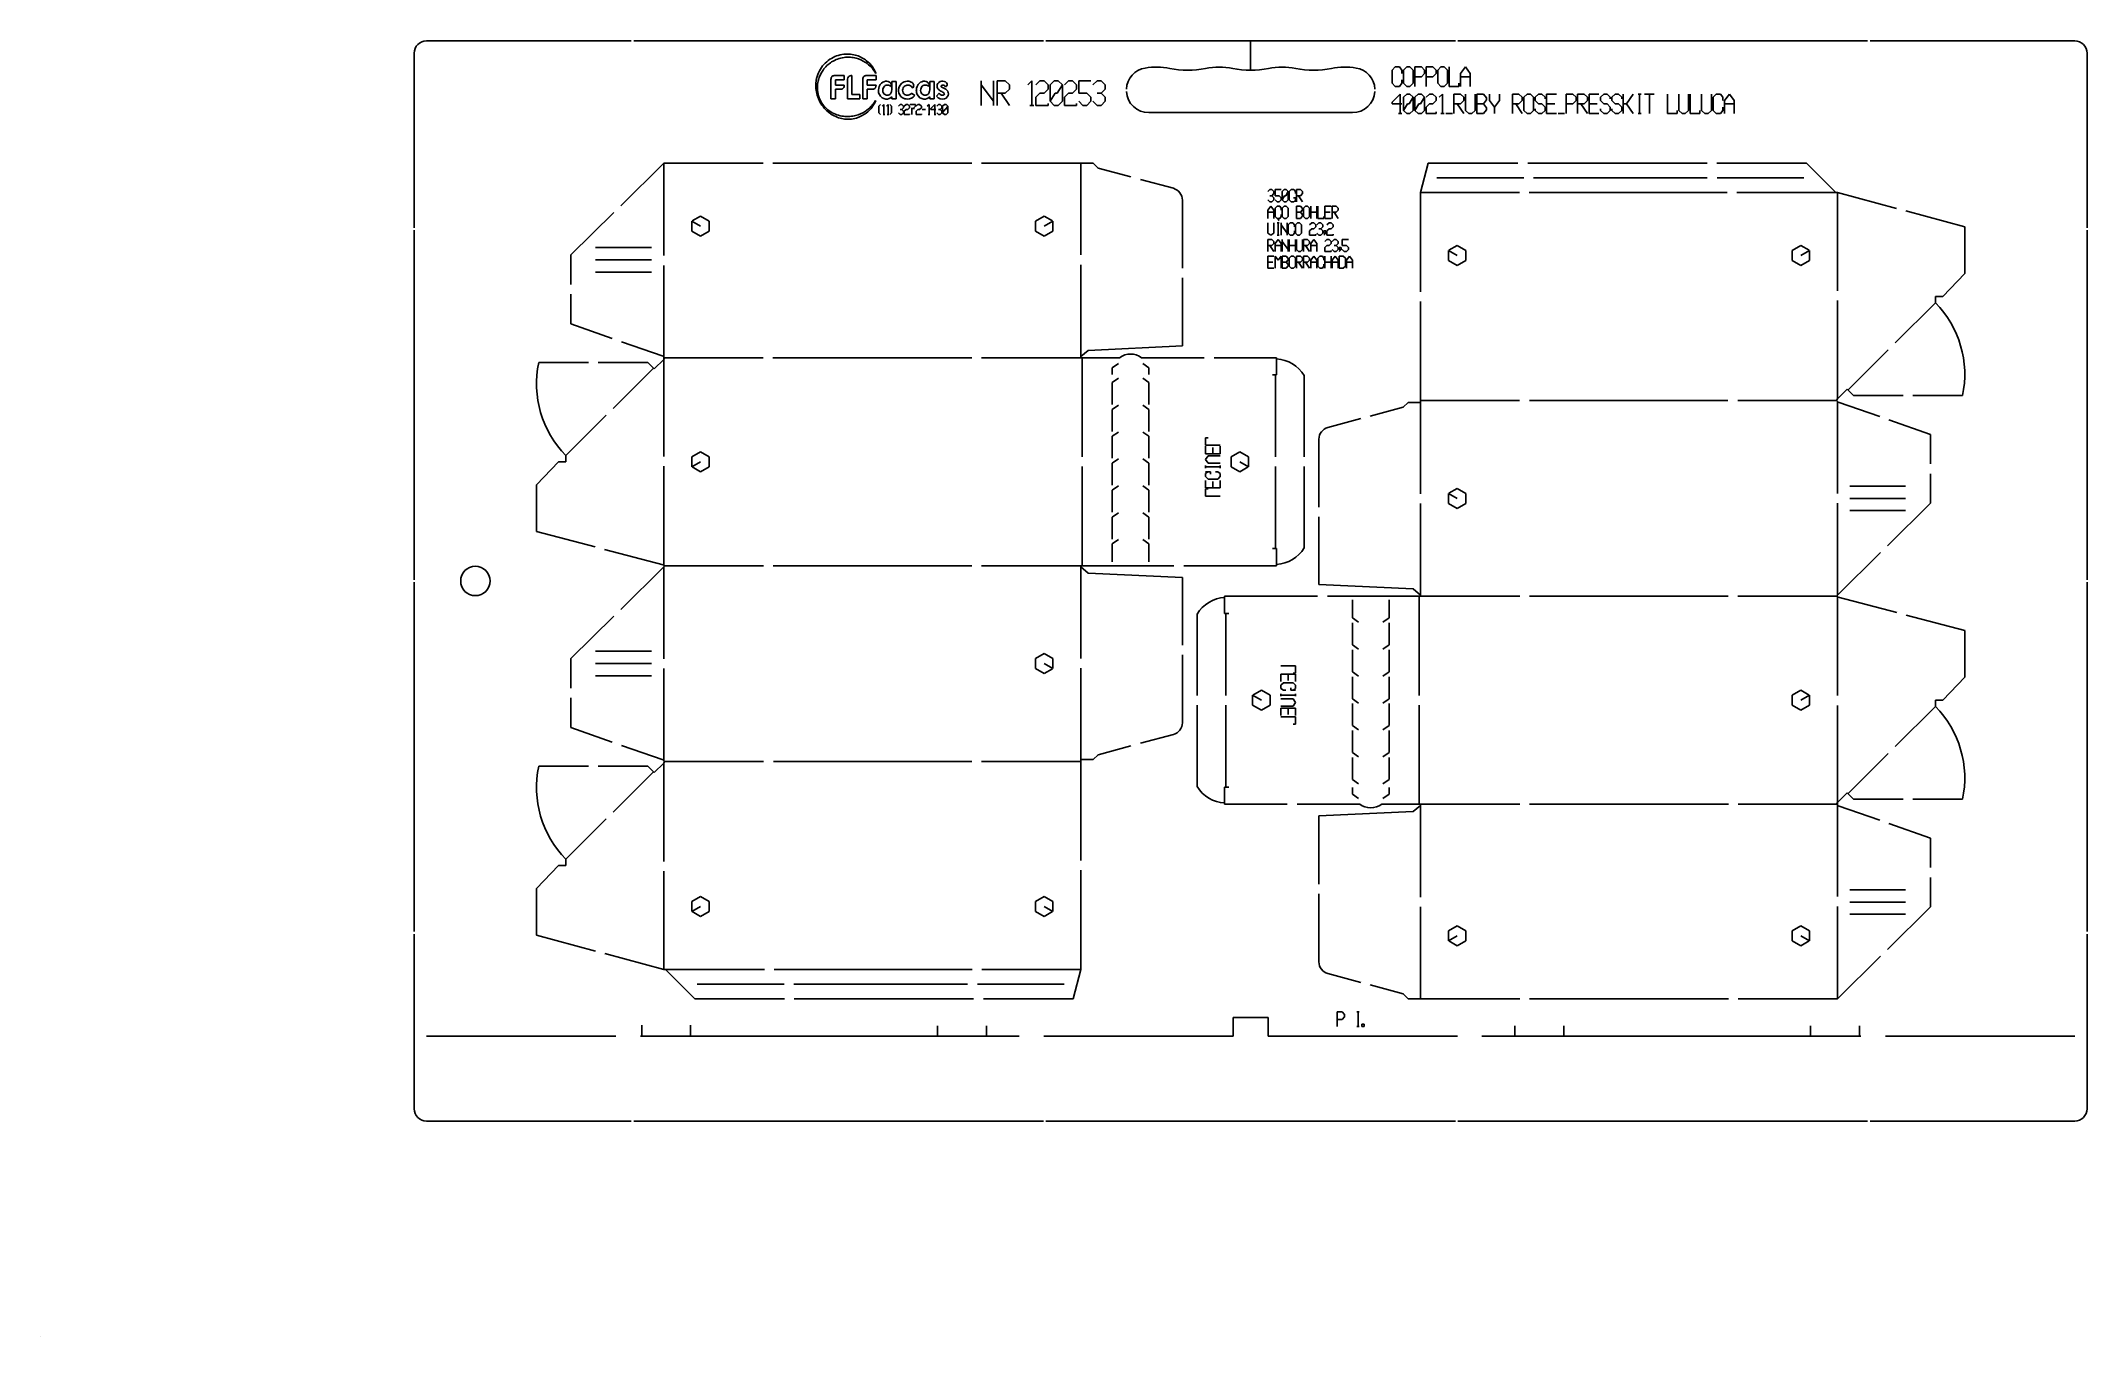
# Model space of a CAD drawing. Extents: x 0 to 836, y 0 to 529.
import ezdxf

# ---------------------------------------------------------------- set-up
doc = ezdxf.new("R2010")
doc.units = 0
doc.layers.add('LAYOUT_PONTES', color=4, linetype='CONTINUOUS')

msp = doc.modelspace()

# ---------------------------------------------------------------- linework, layer by layer
at = {"layer": 'Layout_Pontes', "color": 16, "linetype": 'CONTINUOUS', "true_color": 0x800000}
for p, q in [((157.57, 529.4), (241.29, 529.4)), ((242.29, 529.4), (409.72, 529.4)), ((410.72, 529.4), (578.16, 529.4)), ((579.16, 529.4), (746.6, 529.4)), ((747.6, 529.4), (831.32, 529.4)), ((152.57, 452.99), (152.57, 524.4)), ((836.32, 524.4), (836.32, 452.99)), ((536.06, 500.1), (452.82, 500.1)), ((152.57, 309.15), (152.57, 451.99)), ((836.32, 451.99), (836.32, 309.15)), ((152.57, 165.32), (152.57, 308.15)), ((836.32, 308.15), (836.32, 165.32)), ((152.57, 92.9), (152.57, 164.32)), ((836.32, 164.32), (836.32, 92.9)), ((487.34, 122.55), (487.34, 130.25)), ((487.34, 130.25), (501.54, 130.25)), ((501.54, 130.25), (501.54, 122.55)), ((157.57, 122.55), (235.01, 122.55)), ((245.01, 122.55), (399.9, 122.55)), ((409.9, 122.55), (487.34, 122.55)), ((501.54, 122.55), (578.99, 122.55)), ((588.99, 122.55), (743.87, 122.55)), ((753.87, 122.55), (831.32, 122.55)), ((241.29, 87.9), (157.57, 87.9)), ((409.72, 87.9), (242.29, 87.9)), ((578.16, 87.9), (410.72, 87.9)), ((746.6, 87.9), (579.16, 87.9)), ((831.32, 87.9), (747.6, 87.9)), ((0, 0), (0, 0)), ((0, 0), (0, 0)), ((0, 0), (0, 0)), ((0, 0), (0, 0)), ((0, 0), (0, 0)), ((0, 0), (0, 0)), ((0, 0), (0, 0)), ((0, 0), (0, 0)), ((0, 0), (0, 0)), ((0, 0), (0, 0)), ((0, 0), (0, 0)), ((0, 0), (0, 0)), ((0, 0), (0, 0)), ((0, 0), (0, 0)), ((0, 0), (0, 0)), ((0, 0), (0, 0)), ((0, 0), (0, 0)), ((0, 0), (0, 0)), ((0, 0), (0, 0)), ((0, 0), (0, 0)), ((0, 0), (0, 0)), ((0, 0), (0, 0)), ((0, 0), (0, 0)), ((0, 0), (0, 0)), ((0, 0), (0, 0)), ((0, 0), (0, 0)), ((0, 0), (0, 0)), ((0, 0), (0, 0)), ((0, 0), (0, 0)), ((0, 0), (0, 0)), ((0, 0), (0, 0)), ((0, 0), (0, 0)), ((0, 0), (0, 0)), ((0, 0), (0, 0)), ((0, 0), (0, 0)), ((0, 0), (0, 0))]:
    msp.add_line(p, q, dxfattribs=at)
at = {"layer": 'Layout_Pontes', "color": 8, "linetype": 'CONTINUOUS', "true_color": 0x7f7f7f}
msp.add_line((494.44, 517.4), (494.44, 529.4), dxfattribs=at)
at = {"layer": 'Layout_Pontes', "color": 4, "linetype": 'CONTINUOUS', "true_color": 0x00ffff}
for p, q in [((552.23, 517.43), (553.56, 518.77)), ((553.56, 518.77), (555.29, 518.77)), ((555.29, 518.77), (556.23, 517.43)), ((556.9, 517.43), (558.23, 518.77)), ((558.23, 518.77), (559.56, 518.77)), ((559.56, 518.77), (560.89, 517.43)), ((561.56, 518.77), (564.23, 518.77)), ((561.56, 510.77), (561.56, 518.77)), ((564.23, 518.77), (565.56, 517.43)), ((566.23, 518.77), (568.9, 518.77)), ((566.23, 510.77), (566.23, 518.77)), ((568.9, 518.77), (570.23, 517.43)), ((570.9, 517.43), (572.23, 518.77)), ((572.23, 518.77), (573.57, 518.77)), ((573.57, 518.77), (574.89, 517.43)), ((575.56, 518.77), (575.56, 510.77)), ((580.23, 516.1), (582.23, 518.77)), ((582.23, 518.77), (584.23, 516.1)), ((316.69, 510.78), (316.7, 511.58)), ((316.7, 511.98), (316.84, 513.23)), ((316.7, 511.58), (316.7, 511.98)), ((316.95, 513.76), (317.01, 514.05)), ((317.44, 511.55), (317.37, 510.75)), ((317.47, 511.94), (317.44, 511.55)), ((317.55, 512.32), (317.47, 511.94)), ((317.69, 513.07), (317.55, 512.32)), ((322.92, 505.77), (322.92, 513.63)), ((324.42, 515.22), (328.36, 515.22)), ((328.36, 513.46), (324.7, 513.46)), ((324.7, 513.46), (324.7, 511.36)), ((324.7, 511.36), (328.36, 511.36)), ((328.36, 515.22), (328.36, 513.46)), ((329.7, 505.77), (329.7, 513.81)), ((331.48, 515.22), (331.48, 507.49)), ((335.94, 505.77), (335.94, 513.63)), ((337.44, 515.22), (341.38, 515.22)), ((341.38, 513.46), (337.72, 513.46)), ((337.72, 513.46), (337.72, 511.36)), ((337.72, 511.36), (341.38, 511.36)), ((341.19, 516.15), (340.78, 516.8)), ((340.99, 516.91), (341.3, 516.2)), ((341.3, 516.2), (341.19, 516.15)), ((341.38, 515.22), (341.38, 513.46)), ((347.81, 512.77), (349.57, 512.77)), ((347.81, 509.89), (347.81, 512.77)), ((349.57, 512.77), (349.57, 505.77)), ((363.29, 512.77), (365.05, 512.77)), ((363.29, 509.89), (363.29, 512.77)), ((365.05, 512.77), (365.05, 505.77)), ((384.32, 513.05), (384.32, 503.05)), ((389.31, 504.72), (384.32, 511.39)), ((389.31, 503.05), (389.31, 513.05)), ((390.82, 513.05), (394.16, 513.05)), ((390.82, 503.05), (390.82, 513.05)), ((394.16, 513.05), (395.82, 511.39)), ((395.82, 511.39), (395.82, 509.72)), ((403.32, 511.39), (404.99, 513.05)), ((404.99, 513.05), (404.99, 503.05)), ((406.65, 511.39), (408.32, 513.05)), ((408.32, 513.05), (409.99, 513.05)), ((409.99, 513.05), (411.65, 511.39)), ((411.65, 511.39), (411.65, 509.72)), ((412.49, 511.39), (414.16, 513.05)), ((412.49, 504.72), (412.49, 511.39)), ((414.16, 513.05), (415.82, 513.05)), ((417.48, 511.39), (415.4, 508.05)), ((415.82, 513.05), (417.48, 511.39)), ((417.48, 511.39), (417.48, 504.72)), ((418.32, 511.39), (419.99, 513.05)), ((419.99, 513.05), (421.66, 513.05)), ((421.66, 513.05), (423.32, 511.39)), ((423.32, 511.39), (423.32, 509.72)), ((429.15, 513.05), (424.16, 513.05)), ((424.16, 513.05), (424.16, 508.05)), ((429.99, 511.39), (431.66, 513.05)), ((431.66, 513.05), (433.33, 513.05)), ((433.33, 513.05), (434.99, 511.39)), ((434.99, 511.39), (434.99, 509.72)), ((552.23, 512.1), (552.23, 517.43)), ((553.56, 510.77), (552.23, 512.1)), ((555.29, 510.77), (553.56, 510.77)), ((556.23, 512.1), (555.29, 510.77)), ((556.23, 517.43), (556.23, 516.11)), ((556.23, 513.44), (556.23, 512.1)), ((556.9, 512.1), (556.9, 517.43)), ((558.23, 510.77), (556.9, 512.1)), ((559.56, 510.77), (558.23, 510.77)), ((560.89, 512.1), (559.56, 510.77)), ((560.89, 517.43), (560.89, 512.1)), ((564.23, 514.76), (561.56, 514.76)), ((565.56, 516.1), (564.23, 514.76)), ((565.56, 517.43), (565.56, 516.1)), ((568.9, 514.76), (566.23, 514.76)), ((570.23, 516.1), (568.9, 514.76)), ((570.23, 517.43), (570.23, 516.1)), ((570.9, 512.1), (570.9, 517.43)), ((572.23, 510.77), (570.9, 512.1)), ((573.57, 510.77), (572.23, 510.77)), ((574.89, 512.1), (573.57, 510.77)), ((574.89, 517.43), (574.89, 512.1)), ((575.56, 510.77), (579.56, 510.77)), ((579.56, 510.77), (579.56, 512.1)), ((580.23, 510.77), (580.23, 516.1)), ((580.23, 514.76), (584.23, 514.76)), ((584.23, 516.1), (584.23, 510.77)), ((324.7, 505.77), (322.92, 505.77)), ((326.86, 509.63), (324.7, 509.63)), ((324.7, 509.63), (324.7, 505.77)), ((334.72, 505.77), (329.7, 505.77)), ((331.48, 507.49), (334.72, 507.49)), ((334.72, 507.49), (334.72, 505.77)), ((337.72, 505.77), (335.94, 505.77)), ((339.88, 509.63), (337.72, 509.63)), ((337.72, 509.63), (337.72, 505.77)), ((340.69, 504.38), (341.11, 505.03)), ((341.22, 504.97), (340.9, 504.26)), ((341.11, 505.03), (341.22, 504.97)), ((343.15, 503.48), (342.45, 502.78)), ((342.45, 502.78), (342.45, 500)), ((343.84, 502.78), (344.54, 503.48)), ((344.54, 503.48), (344.54, 499.3)), ((345.58, 502.78), (346.28, 503.48)), ((346.28, 503.48), (346.28, 499.3)), ((347.67, 502.78), (346.98, 503.48)), ((347.67, 500), (347.67, 502.78)), ((347.81, 505.77), (347.81, 506.54)), ((349.57, 505.77), (347.81, 505.77)), ((350.46, 502.78), (351.15, 503.48)), ((351.15, 503.48), (351.85, 503.48)), ((351.85, 503.48), (352.54, 502.78)), ((352.54, 502.08), (351.85, 501.39)), ((352.54, 502.78), (352.54, 502.08)), ((352.89, 502.78), (353.59, 503.48)), ((353.59, 503.48), (354.29, 503.48)), ((354.29, 503.48), (354.98, 502.78)), ((354.98, 502.08), (354.29, 501.39)), ((354.98, 502.78), (354.98, 502.08)), ((357.42, 503.48), (355.33, 503.48)), ((355.33, 503.48), (355.33, 503.13)), ((355.85, 508.04), (357.13, 507.11)), ((357.42, 502.78), (356.03, 501.39)), ((357.42, 503.48), (357.42, 502.78)), ((357.77, 502.78), (358.46, 503.48)), ((358.46, 503.48), (359.16, 503.48)), ((359.16, 503.48), (359.85, 502.78)), ((359.85, 502.08), (359.16, 501.39)), ((359.85, 502.78), (359.85, 502.08)), ((362.29, 502.78), (362.99, 503.48)), ((362.99, 503.48), (362.99, 499.3)), ((363.29, 505.77), (363.29, 506.54)), ((365.05, 505.77), (363.29, 505.77)), ((365.42, 503.48), (363.68, 501.74)), ((365.42, 499.3), (365.42, 503.48)), ((365.99, 506.84), (367.07, 508)), ((366.12, 502.78), (366.81, 503.48)), ((366.81, 503.48), (367.51, 503.48)), ((367.51, 503.48), (368.2, 502.78)), ((368.2, 502.08), (367.51, 501.39)), ((368.2, 502.78), (368.2, 502.08)), ((368.55, 502.78), (369.25, 503.48)), ((368.55, 500), (368.55, 502.78)), ((369.25, 503.48), (369.95, 503.48)), ((370.64, 502.78), (369.77, 501.39)), ((369.95, 503.48), (370.64, 502.78)), ((370.64, 502.78), (370.64, 500)), ((394.16, 508.05), (390.82, 508.05)), ((392.49, 508.05), (395.82, 503.05)), ((395.82, 509.72), (394.16, 508.05)), ((404.16, 503.05), (405.82, 503.05)), ((408.32, 508.05), (406.65, 506.39)), ((406.65, 506.39), (406.65, 503.05)), ((406.65, 503.05), (411.65, 503.05)), ((409.99, 508.05), (408.32, 508.05)), ((411.65, 509.72), (409.99, 508.05)), ((411.65, 503.05), (411.65, 503.88)), ((414.57, 508.05), (412.49, 504.72)), ((414.16, 503.05), (412.49, 504.72)), ((415.82, 503.05), (414.16, 503.05)), ((415.4, 508.05), (414.57, 508.05)), ((417.48, 504.72), (415.82, 503.05)), ((419.99, 508.05), (418.32, 506.39)), ((418.32, 506.39), (418.32, 503.05)), ((418.32, 503.05), (423.32, 503.05)), ((421.66, 508.05), (419.99, 508.05)), ((423.32, 509.72), (421.66, 508.05)), ((423.32, 503.05), (423.32, 503.88)), ((424.16, 508.05), (427.49, 508.05)), ((425.82, 503.05), (424.16, 504.72)), ((427.49, 503.05), (425.82, 503.05)), ((427.49, 508.05), (429.15, 506.39)), ((429.15, 504.72), (427.49, 503.05)), ((429.15, 506.39), (429.15, 504.72)), ((431.66, 503.05), (429.99, 504.72)), ((431.66, 508.05), (433.33, 508.05)), ((433.33, 503.05), (431.66, 503.05)), ((434.99, 509.72), (433.33, 508.05)), ((433.33, 508.05), (434.99, 506.39)), ((434.99, 504.72), (433.33, 503.05)), ((434.99, 506.39), (434.99, 504.72)), ((555.56, 507.69), (552.23, 504.36)), ((552.23, 504.36), (552.23, 503.69)), ((552.23, 503.69), (556.23, 503.69)), ((555.56, 499.69), (555.56, 507.69)), ((556.9, 506.35), (558.23, 507.69)), ((556.9, 501.02), (556.9, 506.35)), ((558.56, 503.69), (556.9, 501.02)), ((558.23, 507.69), (559.56, 507.69)), ((559.23, 503.69), (558.56, 503.69)), ((560.89, 506.35), (559.23, 503.69)), ((559.56, 507.69), (560.89, 506.35)), ((560.89, 506.35), (560.89, 501.02)), ((561.56, 506.35), (562.9, 507.69)), ((561.56, 501.02), (561.56, 506.35)), ((563.23, 503.69), (561.56, 501.02)), ((562.9, 507.69), (564.23, 507.69)), ((563.89, 503.69), (563.23, 503.69)), ((565.56, 506.35), (563.89, 503.69)), ((564.23, 507.69), (565.56, 506.35)), ((565.56, 506.35), (565.56, 501.02)), ((566.23, 506.35), (567.56, 507.69)), ((567.56, 503.69), (566.23, 502.36)), ((566.23, 502.36), (566.23, 499.69)), ((567.56, 507.69), (568.9, 507.69)), ((568.9, 503.69), (567.56, 503.69)), ((568.9, 507.69), (570.23, 506.35)), ((570.23, 505.02), (568.9, 503.69)), ((570.23, 506.35), (570.23, 505.02)), ((571.56, 506.35), (572.9, 507.69)), ((572.9, 507.69), (572.9, 499.69)), ((577.56, 507.69), (580.23, 507.69)), ((577.56, 499.69), (577.56, 507.69)), ((580.23, 503.69), (577.56, 503.69)), ((578.9, 503.69), (581.56, 499.69)), ((580.23, 507.69), (581.56, 506.35)), ((581.56, 505.02), (580.23, 503.69)), ((581.56, 506.35), (581.56, 505.02)), ((582.23, 507.69), (582.23, 501.02)), ((586.23, 501.02), (586.23, 507.69)), ((586.9, 499.69), (586.9, 507.69)), ((586.9, 507.69), (589.57, 507.69)), ((589.57, 503.69), (586.9, 503.69)), ((589.57, 507.69), (590.89, 506.09)), ((590.89, 505.29), (589.57, 503.69)), ((589.57, 503.69), (590.89, 502.09)), ((590.89, 506.09), (590.89, 505.29)), ((590.89, 502.09), (590.89, 501.29)), ((592.1, 507.69), (592.1, 505.02)), ((592.1, 505.02), (594.1, 502.36)), ((594.1, 502.36), (596.1, 505.02)), ((594.1, 502.36), (594.1, 499.69)), ((596.1, 505.02), (596.1, 507.69)), ((601.43, 507.69), (604.1, 507.69)), ((601.43, 499.69), (601.43, 507.69)), ((604.1, 503.69), (601.43, 503.69)), ((602.77, 503.69), (605.43, 499.69)), ((604.1, 507.69), (605.43, 506.35)), ((605.43, 505.02), (604.1, 503.69)), ((605.43, 506.35), (605.43, 505.02)), ((606.1, 506.35), (607.43, 507.69)), ((606.1, 501.02), (606.1, 506.35)), ((607.43, 507.69), (608.77, 507.69)), ((608.77, 507.69), (610.1, 506.35)), ((610.1, 506.35), (610.1, 501.02)), ((610.77, 506.35), (612.1, 507.69)), ((610.77, 505.02), (610.77, 506.35)), ((612.1, 503.69), (610.77, 505.02)), ((612.1, 507.69), (613.44, 507.69)), ((613.44, 503.69), (612.1, 503.69)), ((613.44, 507.69), (614.76, 506.35)), ((614.76, 502.36), (613.44, 503.69)), ((614.76, 506.35), (614.76, 505.69)), ((614.76, 501.02), (614.76, 502.36)), ((615.43, 507.69), (619.43, 507.69)), ((615.43, 499.69), (615.43, 507.69)), ((615.43, 503.69), (618.77, 503.69)), ((623.43, 507.69), (626.1, 507.69)), ((623.43, 499.69), (623.43, 507.69)), ((626.1, 503.69), (623.43, 503.69)), ((626.1, 507.69), (627.43, 506.35)), ((627.43, 505.02), (626.1, 503.69)), ((627.43, 506.35), (627.43, 505.02)), ((628.1, 507.69), (630.77, 507.69)), ((628.1, 499.69), (628.1, 507.69)), ((630.77, 503.69), (628.1, 503.69)), ((629.44, 503.69), (632.1, 499.69)), ((630.77, 507.69), (632.1, 506.35)), ((632.1, 505.02), (630.77, 503.69)), ((632.1, 506.35), (632.1, 505.02)), ((632.77, 507.69), (636.77, 507.69)), ((632.77, 499.69), (632.77, 507.69)), ((632.77, 503.69), (636.1, 503.69)), ((637.44, 506.35), (638.77, 507.69)), ((637.44, 505.02), (637.44, 506.35)), ((638.77, 503.69), (637.44, 505.02)), ((638.77, 507.69), (640.11, 507.69)), ((640.11, 503.69), (638.77, 503.69)), ((640.11, 507.69), (641.43, 506.35)), ((641.43, 502.36), (640.11, 503.69)), ((641.43, 506.35), (641.43, 505.69)), ((641.43, 501.02), (641.43, 502.36)), ((642.1, 506.35), (643.44, 507.69)), ((642.1, 505.02), (642.1, 506.35)), ((643.44, 503.69), (642.1, 505.02)), ((643.44, 507.69), (644.77, 507.69)), ((644.77, 503.69), (643.44, 503.69)), ((644.77, 507.69), (646.1, 506.35)), ((646.1, 502.36), (644.77, 503.69)), ((646.1, 506.35), (646.1, 505.69)), ((646.1, 501.02), (646.1, 502.36)), ((646.77, 499.69), (646.77, 507.69)), ((646.77, 503.69), (648.11, 503.69)), ((648.11, 503.69), (650.77, 507.69)), ((648.11, 503.69), (650.77, 499.69)), ((652.77, 507.69), (654.11, 507.69)), ((653.44, 499.69), (653.44, 507.69)), ((655.43, 507.69), (659.43, 507.69)), ((657.43, 499.69), (657.43, 507.69)), ((664.77, 507.69), (664.77, 499.69)), ((669.44, 507.69), (669.44, 501.02)), ((673.43, 501.02), (673.43, 507.69)), ((674.1, 507.69), (674.1, 499.69)), ((678.77, 507.69), (678.77, 501.02)), ((682.77, 501.02), (682.77, 507.69)), ((683.44, 506.35), (684.77, 507.69)), ((683.44, 501.02), (683.44, 506.35)), ((684.77, 507.69), (686.5, 507.69)), ((686.5, 507.69), (687.43, 506.35)), ((687.43, 506.35), (687.43, 505.03)), ((687.43, 502.36), (687.43, 501.02)), ((688.11, 505.02), (690.1, 507.69)), ((688.11, 499.69), (688.11, 505.02)), ((688.11, 503.69), (692.1, 503.69)), ((690.1, 507.69), (692.1, 505.02)), ((692.1, 505.02), (692.1, 499.69)), ((329.06, 498.52), (329.4, 498.51)), ((329.67, 497.38), (329.34, 497.4)), ((329.4, 498.51), (329.73, 498.49)), ((329.9, 498.5), (330.02, 498.5)), ((330.02, 498.5), (330.65, 498.52)), ((330.73, 497.42), (330.04, 497.39)), ((342.45, 500), (343.15, 499.3)), ((344.19, 499.3), (344.89, 499.3)), ((345.93, 499.3), (346.63, 499.3)), ((346.98, 499.3), (347.67, 500)), ((351.15, 499.3), (350.46, 500)), ((351.15, 501.39), (351.85, 501.39)), ((351.85, 499.3), (351.15, 499.3)), ((351.85, 501.39), (352.54, 500.69)), ((352.54, 500), (351.85, 499.3)), ((352.54, 500.69), (352.54, 500)), ((353.59, 501.39), (352.89, 500.69)), ((352.89, 500.69), (352.89, 499.3)), ((352.89, 499.3), (354.98, 499.3)), ((354.29, 501.39), (353.59, 501.39)), ((354.98, 499.3), (354.98, 499.65)), ((355.68, 501.74), (357.07, 501.74)), ((356.03, 501.39), (356.03, 499.3)), ((358.46, 501.39), (357.77, 500.69)), ((357.77, 500.69), (357.77, 499.3)), ((357.77, 499.3), (359.85, 499.3)), ((359.16, 501.39), (358.46, 501.39)), ((359.85, 499.3), (359.85, 499.65)), ((360.2, 501.39), (361.6, 501.39)), ((362.64, 499.3), (363.34, 499.3)), ((363.68, 501.74), (363.68, 501.39)), ((363.68, 501.39), (365.77, 501.39)), ((365.08, 499.3), (365.77, 499.3)), ((366.81, 499.3), (366.12, 500)), ((366.81, 501.39), (367.51, 501.39)), ((367.51, 499.3), (366.81, 499.3)), ((367.51, 501.39), (368.2, 500.69)), ((368.2, 500), (367.51, 499.3)), ((368.2, 500.69), (368.2, 500)), ((369.42, 501.39), (368.55, 500)), ((369.25, 499.3), (368.55, 500)), ((369.95, 499.3), (369.25, 499.3)), ((369.77, 501.39), (369.42, 501.39)), ((370.64, 500), (369.95, 499.3)), ((554.9, 499.69), (556.23, 499.69)), ((558.23, 499.69), (556.9, 501.02)), ((559.56, 499.69), (558.23, 499.69)), ((560.89, 501.02), (559.56, 499.69)), ((562.9, 499.69), (561.56, 501.02)), ((564.23, 499.69), (562.9, 499.69)), ((565.56, 501.02), (564.23, 499.69)), ((566.23, 499.69), (570.23, 499.69)), ((570.23, 499.69), (570.23, 500.35)), ((572.23, 499.69), (573.57, 499.69)), ((574.23, 499.69), (576.9, 499.69)), ((582.23, 501.02), (583.56, 499.69)), ((583.56, 499.69), (584.9, 499.69)), ((584.9, 499.69), (586.23, 501.02)), ((589.57, 499.69), (586.9, 499.69)), ((590.89, 501.29), (589.57, 499.69)), ((607.43, 499.69), (606.1, 501.02)), ((608.77, 499.69), (607.43, 499.69)), ((610.1, 501.02), (608.77, 499.69)), ((610.77, 501.69), (610.77, 501.02)), ((610.77, 501.02), (612.1, 499.69)), ((612.1, 499.69), (613.44, 499.69)), ((613.44, 499.69), (614.76, 501.02)), ((619.43, 499.69), (615.43, 499.69)), ((620.1, 499.69), (622.77, 499.69)), ((636.77, 499.69), (632.77, 499.69)), ((637.44, 501.69), (637.44, 501.02)), ((637.44, 501.02), (638.77, 499.69)), ((638.77, 499.69), (640.11, 499.69)), ((640.11, 499.69), (641.43, 501.02)), ((642.1, 501.69), (642.1, 501.02)), ((642.1, 501.02), (643.44, 499.69)), ((643.44, 499.69), (644.77, 499.69)), ((644.77, 499.69), (646.1, 501.02)), ((652.77, 499.69), (654.11, 499.69)), ((664.77, 499.69), (668.77, 499.69)), ((668.77, 499.69), (668.77, 501.02)), ((669.44, 501.02), (670.77, 499.69)), ((670.77, 499.69), (672.11, 499.69)), ((672.11, 499.69), (673.43, 501.02)), ((674.1, 499.69), (678.1, 499.69)), ((678.1, 499.69), (678.1, 501.02)), ((678.77, 501.02), (680.11, 499.69)), ((680.11, 499.69), (681.44, 499.69)), ((681.44, 499.69), (682.77, 501.02)), ((684.77, 499.69), (683.44, 501.02)), ((686.5, 499.69), (684.77, 499.69)), ((687.43, 501.02), (686.5, 499.69)), ((245.54, 123.05), (245.54, 127.05)), ((265.54, 123.05), (265.54, 127.05)), ((366.44, 122.8), (366.44, 126.8)), ((386.44, 122.8), (386.44, 126.8)), ((529.86, 132.48), (531.86, 132.48)), ((529.86, 126.48), (529.86, 132.48)), ((531.86, 129.47), (529.86, 129.47)), ((531.86, 132.48), (532.86, 131.48)), ((532.86, 130.48), (531.86, 129.47)), ((532.86, 131.48), (532.86, 130.48)), ((537.86, 132.48), (538.86, 132.48)), ((537.86, 126.48), (538.86, 126.48)), ((538.36, 126.48), (538.36, 132.48)), ((539.86, 127.48), (540.86, 127.48)), ((539.86, 126.48), (539.86, 127.48)), ((540.86, 126.48), (539.86, 126.48)), ((540.86, 127.48), (540.86, 126.48)), ((602.44, 122.8), (602.44, 126.8)), ((622.44, 122.8), (622.44, 126.8)), ((723.34, 122.8), (723.34, 126.8)), ((743.34, 122.8), (743.34, 126.8))]:
    msp.add_line(p, q, dxfattribs=at)
at = {"layer": 'Layout_Pontes', "color": 254, "linetype": 'CONTINUOUS', "true_color": 0xffffff}
for p, q in [((254.57, 479.4), (236.99, 462.06)), ((295.19, 479.4), (254.57, 479.4)), ((380.44, 479.4), (299.19, 479.4)), ((425.07, 479.4), (384.44, 479.4)), ((430.07, 479.4), (425.07, 479.4)), ((432.07, 477.4), (430.07, 479.4)), ((445.53, 473.8), (432.07, 477.4)), ((567.03, 479.4), (563.82, 467.4)), ((603.69, 479.4), (567.03, 479.4)), ((681.01, 479.4), (607.69, 479.4)), ((721.67, 479.4), (685.01, 479.4)), ((733.67, 467.4), (721.67, 479.4)), ((462.86, 469.15), (449.4, 472.76)), ((501.48, 467.8), (502.31, 468.64)), ((502.31, 468.64), (503.15, 468.64)), ((503.15, 468.64), (503.98, 467.8)), ((506.89, 468.64), (504.4, 468.64)), ((504.4, 468.64), (504.4, 466.14)), ((507.31, 467.8), (508.15, 468.64)), ((508.15, 468.64), (508.98, 468.64)), ((508.98, 468.64), (509.81, 467.8)), ((510.23, 467.8), (511.06, 468.64)), ((511.06, 468.64), (512.15, 468.64)), ((512.15, 468.64), (512.73, 467.8)), ((513.15, 468.64), (514.81, 468.64)), ((513.15, 463.64), (513.15, 468.64)), ((514.81, 468.64), (515.64, 467.8)), ((570.6, 473.4), (606.1, 473.4)), ((610.1, 473.4), (681.1, 473.4)), ((685.1, 473.4), (720.6, 473.4)), ((466.57, 464.32), (466.57, 436.52)), ((502.31, 463.64), (501.48, 464.47)), ((501.48, 460.18), (502.73, 461.85)), ((501.48, 456.85), (501.48, 460.18)), ((502.31, 466.14), (503.15, 466.14)), ((503.15, 463.64), (502.31, 463.64)), ((502.73, 461.85), (503.98, 460.18)), ((503.98, 466.97), (503.15, 466.14)), ((503.15, 466.14), (503.98, 465.31)), ((503.98, 464.47), (503.15, 463.64)), ((503.98, 467.8), (503.98, 466.97)), ((503.98, 465.31), (503.98, 464.47)), ((503.98, 460.18), (503.98, 456.85)), ((504.4, 466.14), (506.06, 466.14)), ((505.23, 463.64), (504.4, 464.47)), ((504.4, 461.01), (505.23, 461.85)), ((504.4, 457.68), (504.4, 461.01)), ((506.06, 463.64), (505.23, 463.64)), ((505.23, 461.85), (506.31, 461.85)), ((506.06, 466.14), (506.89, 465.31)), ((506.89, 464.47), (506.06, 463.64)), ((506.31, 461.85), (506.89, 461.01)), ((506.89, 465.31), (506.89, 464.47)), ((506.89, 461.01), (506.89, 460.19)), ((507.31, 464.47), (507.31, 467.8)), ((508.35, 466.14), (507.31, 464.47)), ((508.15, 463.64), (507.31, 464.47)), ((507.31, 461.01), (508.15, 461.85)), ((507.31, 457.68), (507.31, 461.01)), ((508.98, 463.64), (508.15, 463.64)), ((508.15, 461.85), (508.98, 461.85)), ((508.77, 466.14), (508.35, 466.14)), ((509.81, 467.8), (508.77, 466.14)), ((509.81, 464.47), (508.98, 463.64)), ((508.98, 461.85), (509.81, 461.01)), ((509.81, 467.8), (509.81, 464.47)), ((509.81, 461.01), (509.81, 457.68)), ((510.23, 464.47), (510.23, 467.8)), ((511.06, 463.64), (510.23, 464.47)), ((512.15, 463.64), (511.06, 463.64)), ((512.73, 465.31), (511.9, 465.31)), ((512.73, 464.35), (512.15, 463.64)), ((512.73, 467.8), (512.73, 466.98)), ((512.73, 463.64), (512.73, 465.31)), ((514.81, 466.14), (513.15, 466.14)), ((513.15, 456.85), (513.15, 461.85)), ((513.15, 461.85), (514.81, 461.85)), ((513.98, 466.14), (515.64, 463.64)), ((515.64, 466.97), (514.81, 466.14)), ((514.81, 461.85), (515.64, 460.85)), ((515.64, 460.35), (514.81, 459.34)), ((515.64, 467.8), (515.64, 466.97)), ((515.64, 460.85), (515.64, 460.35)), ((516.06, 461.01), (516.9, 461.85)), ((516.06, 457.68), (516.06, 461.01)), ((516.9, 461.85), (517.73, 461.85)), ((517.73, 461.85), (518.56, 461.01)), ((518.56, 461.01), (518.56, 457.68)), ((518.98, 456.85), (518.98, 461.85)), ((521.48, 456.85), (521.48, 461.85)), ((521.9, 461.85), (521.9, 456.85)), ((524.81, 461.85), (527.31, 461.85)), ((524.81, 456.85), (524.81, 461.85)), ((527.73, 461.85), (529.4, 461.85)), ((527.73, 456.85), (527.73, 461.85)), ((529.4, 461.85), (530.23, 461.01)), ((530.23, 460.18), (529.4, 459.34)), ((530.23, 461.01), (530.23, 460.18)), ((563.82, 426.9), (563.82, 467.4)), ((733.67, 467.4), (734.32, 467.4)), ((734.32, 467.4), (758.38, 460.95)), ((234.14, 459.25), (216.57, 441.9)), ((269.57, 453.68), (266.02, 455.73)), ((266.02, 455.73), (266.02, 451.63)), ((266.02, 451.63), (269.57, 449.58)), ((269.57, 457.78), (266.15, 455.81)), ((273.12, 455.73), (269.57, 457.78)), ((269.57, 449.58), (273.12, 451.63)), ((273.12, 451.63), (273.12, 455.73)), ((406.52, 455.73), (410.07, 457.78)), ((406.52, 451.63), (406.52, 455.73)), ((410.07, 449.58), (406.52, 451.63)), ((410.07, 457.78), (413.49, 455.81)), ((410.07, 453.68), (413.62, 455.73)), ((413.62, 451.63), (410.07, 449.58)), ((413.62, 455.73), (413.62, 451.63)), ((501.48, 459.34), (503.98, 459.34)), ((501.48, 455.05), (501.48, 450.89)), ((503.98, 450.89), (503.98, 455.05)), ((505.23, 456.85), (504.4, 457.68)), ((506.31, 456.85), (505.23, 456.85)), ((505.23, 455.05), (506.06, 455.05)), ((505.64, 456.85), (505.64, 456.43)), ((505.64, 456.43), (506.06, 456.22)), ((506.06, 456.22), (505.64, 456.01)), ((505.64, 450.05), (505.64, 455.05)), ((506.89, 457.68), (506.31, 456.85)), ((506.89, 458.51), (506.89, 457.68)), ((506.89, 455.05), (506.89, 450.05)), ((509.39, 450.89), (506.89, 454.22)), ((508.15, 456.85), (507.31, 457.68)), ((508.98, 456.85), (508.15, 456.85)), ((509.81, 457.68), (508.98, 456.85)), ((509.39, 450.05), (509.39, 455.05)), ((509.81, 454.22), (510.64, 455.05)), ((509.81, 450.89), (509.81, 454.22)), ((510.64, 455.05), (511.73, 455.05)), ((511.73, 455.05), (512.31, 454.22)), ((512.31, 454.22), (512.31, 453.39)), ((512.31, 451.72), (512.31, 450.89)), ((512.73, 454.22), (513.56, 455.05)), ((512.73, 450.89), (512.73, 454.22)), ((514.81, 459.34), (513.15, 459.34)), ((514.81, 456.85), (513.15, 456.85)), ((513.56, 455.05), (514.4, 455.05)), ((514.4, 455.05), (515.23, 454.22)), ((514.81, 459.34), (515.64, 458.35)), ((515.64, 457.85), (514.81, 456.85)), ((515.23, 454.22), (515.23, 450.89)), ((515.64, 458.35), (515.64, 457.85)), ((516.9, 456.85), (516.06, 457.68)), ((517.73, 456.85), (516.9, 456.85)), ((518.56, 457.68), (517.73, 456.85)), ((518.56, 454.22), (519.4, 455.05)), ((519.4, 452.55), (518.56, 451.72)), ((518.56, 451.72), (518.56, 450.05)), ((518.98, 459.34), (521.48, 459.34)), ((519.4, 455.05), (520.23, 455.05)), ((520.23, 452.55), (519.4, 452.55)), ((520.23, 455.05), (521.06, 454.22)), ((521.06, 453.39), (520.23, 452.55)), ((521.06, 454.22), (521.06, 453.39)), ((521.48, 454.22), (522.31, 455.05)), ((521.9, 456.85), (524.4, 456.85)), ((522.31, 455.05), (523.15, 455.05)), ((522.31, 452.55), (523.15, 452.55)), ((523.15, 455.05), (523.98, 454.22)), ((523.98, 453.39), (523.15, 452.55)), ((523.15, 452.55), (523.98, 451.72)), ((523.98, 454.22), (523.98, 453.39)), ((523.98, 451.72), (523.98, 450.89)), ((524.4, 456.85), (524.4, 457.68)), ((524.4, 451.72), (525.23, 451.72)), ((524.4, 450.89), (524.4, 451.72)), ((524.81, 459.34), (526.9, 459.34)), ((527.31, 456.85), (524.81, 456.85)), ((525.23, 451.72), (525.23, 450.89)), ((525.64, 454.22), (526.48, 455.05)), ((526.48, 452.55), (525.64, 451.72)), ((525.64, 451.72), (525.64, 450.05)), ((526.48, 455.05), (527.31, 455.05)), ((527.31, 452.55), (526.48, 452.55)), ((527.31, 455.05), (528.14, 454.22)), ((528.14, 453.39), (527.31, 452.55)), ((529.4, 459.34), (527.73, 459.34)), ((528.14, 454.22), (528.14, 453.39)), ((528.57, 459.34), (530.23, 456.85)), ((762.25, 459.92), (786.32, 453.47)), ((786.32, 434.4), (786.32, 453.47)), ((249.57, 444.9), (226.72, 444.9)), ((501.48, 450.89), (502.73, 450.05)), ((501.48, 448.26), (503.15, 448.26)), ((501.48, 443.26), (501.48, 448.26)), ((503.15, 445.76), (501.48, 445.76)), ((502.31, 445.76), (503.98, 443.26)), ((502.73, 450.05), (503.98, 450.89)), ((503.15, 448.26), (503.98, 447.43)), ((503.98, 446.59), (503.15, 445.76)), ((503.98, 447.43), (503.98, 446.59)), ((504.4, 446.59), (505.64, 448.26)), ((504.4, 443.26), (504.4, 446.59)), ((504.4, 445.76), (506.89, 445.76)), ((505.23, 450.05), (506.06, 450.05)), ((505.64, 448.26), (506.89, 446.59)), ((506.89, 446.59), (506.89, 443.26)), ((507.31, 448.26), (507.31, 443.26)), ((509.81, 444.1), (507.31, 447.43)), ((510.64, 450.05), (509.81, 450.89)), ((509.81, 443.26), (509.81, 448.26)), ((510.23, 443.26), (510.23, 448.26)), ((510.23, 445.76), (512.73, 445.76)), ((511.73, 450.05), (510.64, 450.05)), ((512.31, 450.89), (511.73, 450.05)), ((513.56, 450.05), (512.73, 450.89)), ((512.73, 443.26), (512.73, 448.26)), ((513.15, 448.26), (513.15, 444.1)), ((513.15, 444.1), (513.98, 443.26)), ((514.4, 450.05), (513.56, 450.05)), ((513.98, 443.26), (514.81, 443.26)), ((515.23, 450.89), (514.4, 450.05)), ((514.81, 443.26), (515.64, 444.1)), ((515.64, 444.1), (515.64, 448.26)), ((516.06, 448.26), (517.73, 448.26)), ((516.06, 443.26), (516.06, 448.26)), ((517.73, 445.76), (516.06, 445.76)), ((516.9, 445.76), (518.56, 443.26)), ((517.73, 448.26), (518.56, 447.43)), ((518.56, 446.59), (517.73, 445.76)), ((518.56, 450.05), (521.06, 450.05)), ((518.56, 447.43), (518.56, 446.59)), ((518.98, 446.59), (520.23, 448.26)), ((518.98, 443.26), (518.98, 446.59)), ((518.98, 445.76), (521.48, 445.76)), ((520.23, 448.26), (521.48, 446.59)), ((521.06, 450.05), (521.06, 450.47)), ((522.31, 450.05), (521.48, 450.89)), ((521.48, 446.59), (521.48, 443.26)), ((523.15, 450.05), (522.31, 450.05)), ((523.98, 450.89), (523.15, 450.05)), ((525.23, 450.89), (524.4, 450.89)), ((524.4, 450.05), (525.23, 450.89)), ((524.81, 447.43), (525.65, 448.26)), ((525.65, 445.76), (524.81, 444.93)), ((524.81, 444.93), (524.81, 443.26)), ((524.81, 443.26), (527.31, 443.26)), ((525.64, 450.05), (528.14, 450.05)), ((525.65, 448.26), (526.48, 448.26)), ((526.48, 445.76), (525.65, 445.76)), ((526.48, 448.26), (527.31, 447.43)), ((527.31, 446.59), (526.48, 445.76)), ((527.31, 447.43), (527.31, 446.59)), ((527.31, 443.26), (527.31, 443.68)), ((527.73, 447.43), (528.57, 448.26)), ((528.57, 443.26), (527.73, 444.1)), ((528.14, 450.05), (528.14, 450.47)), ((528.57, 448.26), (529.4, 448.26)), ((528.57, 445.76), (529.4, 445.76)), ((529.4, 443.26), (528.57, 443.26)), ((529.4, 448.26), (530.23, 447.43)), ((530.23, 446.59), (529.4, 445.76)), ((529.4, 445.76), (530.23, 444.93)), ((530.23, 444.1), (529.4, 443.26)), ((530.23, 447.43), (530.23, 446.59)), ((530.23, 444.93), (530.23, 444.1)), ((530.65, 444.93), (531.48, 444.93)), ((530.65, 444.1), (530.65, 444.93)), ((531.48, 444.1), (530.65, 444.1)), ((530.65, 443.26), (531.48, 444.1)), ((531.48, 444.93), (531.48, 444.1)), ((534.4, 448.26), (531.9, 448.26)), ((531.9, 448.26), (531.9, 445.76)), ((531.9, 445.76), (533.57, 445.76)), ((532.73, 443.26), (531.9, 444.1)), ((533.57, 443.26), (532.73, 443.26)), ((533.57, 445.76), (534.4, 444.93)), ((534.4, 444.1), (533.57, 443.26)), ((534.4, 444.93), (534.4, 444.1)), ((578.82, 441.68), (575.27, 443.73)), ((575.27, 443.73), (575.27, 439.63)), ((578.82, 445.78), (575.4, 443.81)), ((582.37, 443.73), (578.82, 445.78)), ((582.37, 439.63), (582.37, 443.73)), ((715.77, 443.73), (719.32, 445.78)), ((715.77, 439.63), (715.77, 443.73)), ((719.32, 445.78), (722.74, 443.81)), ((719.32, 441.68), (722.87, 443.73)), ((722.87, 443.73), (722.87, 439.63)), ((216.57, 429.82), (216.57, 441.9)), ((249.57, 439.9), (226.72, 439.9)), ((249.57, 434.9), (226.72, 434.9)), ((501.48, 441.47), (503.98, 441.47)), ((501.48, 436.47), (501.48, 441.47)), ((501.48, 438.97), (503.56, 438.97)), ((503.98, 436.47), (501.48, 436.47)), ((504.4, 436.47), (504.4, 441.47)), ((504.4, 441.47), (505.64, 439.8)), ((505.64, 439.8), (506.89, 441.47)), ((506.89, 441.47), (506.89, 436.47)), ((507.31, 436.47), (507.31, 441.47)), ((507.31, 441.47), (508.98, 441.47)), ((508.98, 438.97), (507.31, 438.97)), ((508.98, 436.47), (507.31, 436.47)), ((508.98, 441.47), (509.81, 440.47)), ((509.81, 439.97), (508.98, 438.97)), ((508.98, 438.97), (509.81, 437.97)), ((509.81, 437.47), (508.98, 436.47)), ((509.81, 440.47), (509.81, 439.97)), ((509.81, 437.97), (509.81, 437.47)), ((510.23, 440.64), (511.06, 441.47)), ((510.23, 437.3), (510.23, 440.64)), ((511.06, 436.47), (510.23, 437.3)), ((511.06, 441.47), (511.9, 441.47)), ((511.9, 436.47), (511.06, 436.47)), ((511.9, 441.47), (512.73, 440.64)), ((512.73, 437.3), (511.9, 436.47)), ((512.73, 440.64), (512.73, 437.3)), ((513.15, 441.47), (514.81, 441.47)), ((513.15, 436.47), (513.15, 441.47)), ((514.81, 438.97), (513.15, 438.97)), ((513.98, 438.97), (515.64, 436.47)), ((514.81, 441.47), (515.64, 440.64)), ((515.64, 439.8), (514.81, 438.97)), ((515.64, 440.64), (515.64, 439.8)), ((516.06, 441.47), (517.73, 441.47)), ((516.06, 436.47), (516.06, 441.47)), ((517.73, 438.97), (516.06, 438.97)), ((516.9, 438.97), (518.56, 436.47)), ((517.73, 441.47), (518.56, 440.64)), ((518.56, 439.8), (517.73, 438.97)), ((518.56, 440.64), (518.56, 439.8)), ((518.98, 439.8), (520.23, 441.47)), ((518.98, 436.47), (518.98, 439.8)), ((518.98, 438.97), (521.48, 438.97)), ((520.23, 441.47), (521.48, 439.8)), ((521.48, 439.8), (521.48, 436.47)), ((521.9, 440.64), (522.73, 441.47)), ((521.9, 437.3), (521.9, 440.64)), ((522.73, 436.47), (521.9, 437.3)), ((522.73, 441.47), (523.81, 441.47)), ((523.81, 436.47), (522.73, 436.47)), ((523.81, 441.47), (524.4, 440.64)), ((524.4, 437.3), (523.81, 436.47)), ((524.4, 440.64), (524.4, 439.81)), ((524.4, 438.14), (524.4, 437.3)), ((524.81, 436.47), (524.81, 441.47)), ((524.81, 438.97), (527.31, 438.97)), ((527.31, 436.47), (527.31, 441.47)), ((527.73, 439.8), (528.98, 441.47)), ((527.73, 436.47), (527.73, 439.8)), ((527.73, 438.97), (530.23, 438.97)), ((528.98, 441.47), (530.23, 439.8)), ((530.23, 439.8), (530.23, 436.47)), ((530.65, 436.47), (530.65, 441.47)), ((530.65, 441.47), (532.32, 441.47)), ((532.32, 436.47), (530.65, 436.47)), ((532.32, 441.47), (533.15, 440.64)), ((533.15, 437.3), (532.32, 436.47)), ((533.15, 440.64), (533.15, 437.3)), ((533.57, 439.8), (534.81, 441.47)), ((533.57, 436.47), (533.57, 439.8)), ((533.57, 438.97), (536.06, 438.97)), ((534.81, 441.47), (536.06, 439.8)), ((536.06, 439.8), (536.06, 436.47)), ((575.27, 439.63), (578.82, 437.58)), ((578.82, 437.58), (582.37, 439.63)), ((719.32, 437.58), (715.77, 439.63)), ((722.87, 439.63), (719.32, 437.58)), ((466.57, 432.52), (466.57, 404.72)), ((786.32, 434.4), (777.32, 424.9)), ((216.57, 413.73), (216.57, 425.82)), ((563.82, 382.4), (563.82, 422.9)), ((774.32, 422.4), (774.32, 424.9)), ((774.32, 424.9), (777.32, 424.9)), ((233.54, 407.8), (216.57, 413.73)), ((254.29, 400.53), (237.32, 406.47)), ((425.07, 400.4), (428.07, 402.9)), ((428.07, 402.9), (466.57, 404.72)), ((223.78, 397.9), (203.47, 397.9)), ((248.08, 397.9), (227.78, 397.9)), ((250.68, 395.31), (248.08, 397.9)), ((250.68, 395.31), (254.59, 399.22)), ((254.56, 400.91), (254.57, 400.9)), ((425.07, 400.4), (425.07, 399.9)), ((425.07, 399.9), (440.87, 399.9)), ((437.87, 395.77), (440.37, 397.52)), ((437.87, 395.77), (437.87, 393.09)), ((449.87, 399.9), (475.47, 399.9)), ((452.87, 395.77), (450.37, 397.52)), ((452.87, 395.77), (452.87, 393.09)), ((479.47, 399.9), (505.07, 399.9)), ((505.07, 399.9), (505.07, 392.9)), ((437.87, 389.79), (440.37, 391.54)), ((437.87, 389.79), (437.87, 380.79)), ((452.87, 389.79), (450.37, 391.54)), ((452.87, 389.79), (452.87, 380.79)), ((505.07, 392.9), (503.32, 392.9)), ((516.32, 359.4), (516.32, 392.63)), ((738.21, 387), (734.3, 383.09)), ((738.21, 387), (740.8, 384.4)), ((437.87, 378.79), (440.37, 380.54)), ((437.87, 378.79), (437.87, 369.79)), ((452.87, 378.79), (450.37, 380.54)), ((452.87, 378.79), (452.87, 369.79)), ((543.35, 376.05), (556.82, 379.65)), ((556.82, 379.65), (558.82, 381.65)), ((558.82, 381.65), (563.82, 381.65)), ((563.82, 382.4), (563.82, 381.65)), ((733.96, 382.76), (733.96, 382.76)), ((734.33, 381.4), (734.32, 381.4)), ((734.59, 381.77), (751.56, 375.83)), ((740.8, 384.4), (761.11, 384.4)), ((765.11, 384.4), (785.41, 384.4)), ((437.87, 367.79), (440.37, 369.54)), ((452.87, 367.79), (450.37, 369.54)), ((526.02, 371.4), (539.49, 375.01)), ((755.34, 374.51), (772.32, 368.57)), ((772.32, 368.57), (772.32, 356.49)), ((214.57, 359.9), (214.57, 357.4)), ((266.02, 359.45), (269.57, 361.5)), ((269.57, 361.5), (273.12, 359.45)), ((437.87, 367.79), (437.87, 358.79)), ((452.87, 367.79), (452.87, 358.79)), ((490.07, 361.5), (486.52, 359.45)), ((493.62, 359.45), (490.07, 361.5)), ((522.32, 366.57), (522.32, 338.89)), ((202.57, 347.9), (211.57, 357.4)), ((214.57, 357.4), (211.57, 357.4)), ((266.02, 355.35), (266.02, 359.45)), ((269.57, 357.4), (266.02, 355.35)), ((269.57, 353.3), (266.15, 355.27)), ((273.12, 355.35), (269.57, 353.3)), ((273.12, 359.45), (273.12, 355.35)), ((437.87, 356.79), (440.37, 358.54)), ((437.87, 356.79), (437.87, 347.79)), ((452.87, 356.79), (450.37, 358.54)), ((452.87, 356.79), (452.87, 347.79)), ((486.52, 359.45), (486.52, 355.35)), ((486.52, 355.35), (490.07, 353.3)), ((490.07, 357.4), (493.62, 355.35)), ((490.07, 353.3), (493.49, 355.27)), ((493.62, 355.35), (493.62, 359.45)), ((516.32, 322.17), (516.32, 355.4)), ((772.32, 352.49), (772.32, 340.4)), ((202.57, 347.9), (202.57, 328.84)), ((437.87, 345.79), (440.37, 347.54)), ((437.87, 345.79), (437.87, 336.79)), ((452.87, 345.79), (450.37, 347.54)), ((452.87, 345.79), (452.87, 336.79)), ((578.82, 342.4), (575.27, 344.45)), ((575.27, 344.45), (575.27, 340.35)), ((578.82, 346.5), (575.4, 344.53)), ((582.37, 344.45), (578.82, 346.5)), ((582.37, 340.35), (582.37, 344.45)), ((739.32, 347.4), (762.16, 347.4)), ((437.87, 334.79), (440.37, 336.54)), ((437.87, 334.79), (437.87, 325.79)), ((452.87, 334.79), (450.37, 336.54)), ((452.87, 334.79), (452.87, 325.79)), ((522.32, 334.89), (522.32, 307.22)), ((575.27, 340.35), (578.82, 338.3)), ((578.82, 338.3), (582.37, 340.35)), ((739.32, 342.4), (762.16, 342.4)), ((739.32, 337.4), (762.16, 337.4)), ((754.74, 323.06), (772.32, 340.4)), ((226.52, 322.56), (202.57, 328.84)), ((254.34, 315.28), (230.39, 321.55)), ((437.87, 323.79), (440.37, 325.54)), ((437.87, 323.79), (437.87, 316.41)), ((452.87, 323.79), (450.37, 325.54)), ((452.87, 323.79), (452.87, 316.41)), ((505.07, 321.9), (503.32, 321.9)), ((505.07, 314.9), (505.07, 321.9)), ((734.32, 302.9), (751.89, 320.25)), ((254.57, 314.4), (236.99, 297.06)), ((463.07, 314.9), (425.07, 314.9)), ((425.07, 314.4), (425.07, 314.9)), ((425.07, 314.4), (428.07, 311.9)), ((428.07, 311.9), (466.57, 310.09)), ((466.57, 282.41), (466.57, 310.09)), ((505.07, 314.9), (467.07, 314.9)), ((483.82, 302.4), (521.82, 302.4)), ((483.82, 302.4), (483.82, 295.4)), ((560.82, 305.4), (522.32, 307.22)), ((525.82, 302.4), (563.82, 302.4)), ((563.82, 302.9), (560.82, 305.4)), ((563.82, 302.9), (563.82, 302.4)), ((734.55, 302.03), (758.5, 295.76)), ((234.14, 294.25), (216.57, 276.9)), ((472.57, 295.13), (472.57, 261.9)), ((483.82, 295.4), (485.57, 295.4)), ((536.01, 293.52), (536.01, 300.9)), ((536.01, 293.52), (538.51, 291.77)), ((551.01, 293.52), (548.51, 291.77)), ((551.01, 293.52), (551.01, 300.9)), ((762.37, 294.74), (786.32, 288.47)), ((536.01, 282.52), (536.01, 291.52)), ((551.01, 282.52), (551.01, 291.52)), ((786.32, 269.4), (786.32, 288.47)), ((216.57, 264.82), (216.57, 276.9)), ((249.57, 279.9), (226.72, 279.9)), ((410.07, 279), (406.52, 276.95)), ((406.52, 276.95), (406.52, 272.85)), ((413.62, 276.95), (410.07, 279)), ((413.62, 272.85), (413.62, 276.95)), ((466.57, 250.73), (466.57, 278.41)), ((536.01, 282.52), (538.51, 280.77)), ((536.01, 271.52), (536.01, 280.52)), ((551.01, 282.52), (548.51, 280.77)), ((551.01, 271.52), (551.01, 280.52)), ((249.57, 274.9), (226.72, 274.9)), ((249.57, 269.9), (226.72, 269.9)), ((406.52, 272.85), (410.07, 270.8)), ((410.07, 274.9), (413.62, 272.85)), ((410.07, 270.8), (413.49, 272.77)), ((536.01, 271.52), (538.51, 269.77)), ((536.01, 260.52), (536.01, 269.52)), ((551.01, 271.52), (548.51, 269.77)), ((551.01, 260.52), (551.01, 269.52)), ((786.32, 269.4), (777.32, 259.9)), ((216.57, 248.73), (216.57, 260.82)), ((498.82, 259.9), (495.27, 261.95)), ((495.27, 261.95), (495.27, 257.85)), ((498.82, 264), (495.4, 262.03)), ((502.37, 261.95), (498.82, 264)), ((502.37, 257.85), (502.37, 261.95)), ((536.01, 260.52), (538.51, 258.77)), ((551.01, 260.52), (548.51, 258.77)), ((715.77, 261.95), (719.32, 264)), ((715.77, 257.85), (715.77, 261.95)), ((719.32, 264), (722.74, 262.03)), ((719.32, 259.9), (722.87, 261.95)), ((722.87, 261.95), (722.87, 257.85)), ((774.32, 257.4), (774.32, 259.9)), ((774.32, 259.9), (777.32, 259.9)), ((472.57, 257.9), (472.57, 224.67)), ((495.27, 257.85), (498.82, 255.8)), ((498.82, 255.8), (502.37, 257.85)), ((536.01, 249.52), (536.01, 258.52)), ((551.01, 249.52), (551.01, 258.52)), ((719.32, 255.8), (715.77, 257.85)), ((722.87, 257.85), (719.32, 255.8)), ((233.54, 242.8), (216.57, 248.73)), ((462.86, 245.9), (449.4, 242.3)), ((536.01, 249.52), (538.51, 247.77)), ((536.01, 238.52), (536.01, 247.52)), ((551.01, 249.52), (548.51, 247.77)), ((551.01, 238.52), (551.01, 247.52)), ((254.29, 235.53), (237.32, 241.47)), ((250.68, 230.31), (254.59, 234.22)), ((254.56, 235.91), (254.57, 235.9)), ((254.92, 234.55), (254.92, 234.55)), ((425.07, 234.9), (425.07, 235.65)), ((430.07, 235.65), (425.07, 235.65)), ((425.07, 234.9), (425.07, 194.4)), ((432.07, 237.65), (430.07, 235.65)), ((445.53, 241.26), (432.07, 237.65)), ((536.01, 238.52), (538.51, 236.77)), ((536.01, 227.52), (536.01, 236.52)), ((551.01, 238.52), (548.51, 236.77)), ((551.01, 227.52), (551.01, 236.52)), ((223.78, 232.9), (203.47, 232.9)), ((248.08, 232.9), (227.78, 232.9)), ((250.68, 230.31), (248.08, 232.9)), ((536.01, 227.52), (538.51, 225.77)), ((551.01, 227.52), (548.51, 225.77)), ((483.82, 217.4), (483.82, 224.4)), ((483.82, 224.4), (485.57, 224.4)), ((536.01, 221.54), (536.01, 224.22)), ((536.01, 221.54), (538.51, 219.79)), ((551.01, 221.54), (548.51, 219.79)), ((551.01, 221.54), (551.01, 224.22)), ((738.21, 222), (734.3, 218.09)), ((738.21, 222), (740.8, 219.4)), ((740.8, 219.4), (761.11, 219.4)), ((765.11, 219.4), (785.41, 219.4)), ((509.41, 217.4), (483.82, 217.4)), ((539.01, 217.4), (513.41, 217.4)), ((560.82, 214.4), (522.32, 212.59)), ((522.32, 184.79), (522.32, 212.59)), ((563.82, 217.4), (548.01, 217.4)), ((563.82, 216.9), (560.82, 214.4)), ((563.82, 216.9), (563.82, 217.4)), ((734.33, 216.4), (734.32, 216.4)), ((734.59, 216.77), (751.56, 210.83)), ((755.34, 209.51), (772.32, 203.57)), ((772.32, 203.57), (772.32, 191.49)), ((202.57, 182.9), (211.57, 192.4)), ((214.57, 192.4), (211.57, 192.4)), ((214.57, 194.9), (214.57, 192.4)), ((425.07, 190.4), (425.07, 149.9)), ((772.32, 187.49), (772.32, 175.4)), ((202.57, 182.9), (202.57, 163.84)), ((266.02, 177.68), (269.57, 179.73)), ((266.02, 173.58), (266.02, 177.68)), ((269.57, 175.63), (266.02, 173.58)), ((269.57, 179.73), (273.12, 177.68)), ((273.12, 177.68), (273.12, 173.58)), ((410.07, 179.73), (406.52, 177.68)), ((406.52, 177.68), (406.52, 173.58)), ((413.62, 177.68), (410.07, 179.73)), ((410.07, 175.63), (413.62, 173.58)), ((413.62, 173.58), (413.62, 177.68)), ((522.32, 152.98), (522.32, 180.79)), ((739.32, 182.4), (762.16, 182.4)), ((739.32, 177.4), (762.16, 177.4)), ((269.57, 171.53), (266.15, 173.5)), ((273.12, 173.58), (269.57, 171.53)), ((406.52, 173.58), (410.07, 171.53)), ((410.07, 171.53), (413.49, 173.5)), ((575.27, 165.68), (578.82, 167.73)), ((578.82, 167.73), (582.37, 165.68)), ((719.32, 167.73), (715.77, 165.68)), ((722.87, 165.68), (719.32, 167.73)), ((739.32, 172.4), (762.16, 172.4)), ((754.74, 158.06), (772.32, 175.4)), ((226.63, 157.39), (202.57, 163.84)), ((575.27, 161.58), (575.27, 165.68)), ((578.82, 163.63), (575.27, 161.58)), ((578.82, 159.53), (575.4, 161.5)), ((582.37, 161.58), (578.82, 159.53)), ((582.37, 165.68), (582.37, 161.58)), ((715.77, 165.68), (715.77, 161.58)), ((715.77, 161.58), (719.32, 159.53)), ((719.32, 163.63), (722.87, 161.58)), ((719.32, 159.53), (722.74, 161.5)), ((722.87, 161.58), (722.87, 165.68)), ((254.57, 149.9), (230.5, 156.35)), ((734.32, 137.9), (751.89, 155.25)), ((255.22, 149.9), (254.57, 149.9)), ((255.22, 149.9), (267.22, 137.9)), ((303.79, 143.9), (268.29, 143.9)), ((378.78, 143.9), (307.79, 143.9)), ((418.28, 143.9), (382.78, 143.9)), ((421.85, 137.9), (425.07, 149.9)), ((526.02, 148.15), (539.49, 144.55)), ((543.35, 143.51), (556.82, 139.9)), ((267.22, 137.9), (303.88, 137.9)), ((307.88, 137.9), (381.19, 137.9)), ((385.19, 137.9), (421.85, 137.9)), ((556.82, 139.9), (558.82, 137.9)), ((558.82, 137.9), (563.82, 137.9)), ((563.82, 137.9), (604.44, 137.9)), ((608.44, 137.9), (689.69, 137.9)), ((693.69, 137.9), (734.32, 137.9))]:
    msp.add_line(p, q, dxfattribs=at)
at = {"layer": 'Layout_Pontes', "color": 1, "linetype": 'CONTINUOUS', "true_color": 0xff0000}
for p, q in [((254.57, 479.4), (254.57, 441.65)), ((425.07, 479.4), (425.07, 441.9)), ((563.82, 467.4), (604.28, 467.4)), ((608.28, 467.4), (689.2, 467.4)), ((693.2, 467.4), (733.67, 467.4)), ((734.32, 427.26), (734.32, 467.4)), ((254.57, 437.65), (254.57, 399.9)), ((425.07, 437.9), (425.07, 400.4)), ((734.32, 383.11), (734.32, 423.26)), ((757.85, 405.94), (774.32, 422.4)), ((738.56, 386.65), (755.02, 403.11)), ((250.32, 395.66), (233.86, 379.2)), ((254.57, 399.9), (295.19, 399.9)), ((254.57, 399.9), (254.57, 359.52)), ((299.19, 399.9), (380.44, 399.9)), ((384.44, 399.9), (425.07, 399.9)), ((425.57, 359.4), (425.57, 399.9)), ((504.57, 359.4), (504.57, 392.9)), ((231.03, 376.37), (214.57, 359.9)), ((604.38, 382.4), (563.82, 382.4)), ((563.82, 381.65), (563.82, 344.28)), ((689.51, 382.4), (608.38, 382.4)), ((734.07, 382.4), (693.51, 382.4)), ((734.32, 344.42), (734.32, 381.94)), ((254.57, 355.52), (254.57, 315.14)), ((425.57, 314.9), (425.57, 355.4)), ((504.57, 321.9), (504.57, 355.4)), ((563.82, 340.28), (563.82, 302.9)), ((734.32, 302.9), (734.32, 340.42)), ((254.57, 314.4), (254.57, 276.89)), ((295.3, 314.9), (254.7, 314.9)), ((380.48, 314.9), (299.3, 314.9)), ((425.07, 314.9), (384.48, 314.9)), ((425.07, 277.03), (425.07, 314.4)), ((563.32, 302.4), (563.32, 261.9)), ((563.82, 302.4), (604.41, 302.4)), ((608.41, 302.4), (689.59, 302.4)), ((693.59, 302.4), (734.18, 302.4)), ((734.32, 261.78), (734.32, 302.16)), ((484.32, 295.4), (484.32, 261.9)), ((254.57, 272.89), (254.57, 235.37)), ((425.07, 235.65), (425.07, 273.03)), ((484.32, 257.9), (484.32, 224.4)), ((563.32, 257.9), (563.32, 217.4)), ((734.32, 217.4), (734.32, 257.78)), ((757.85, 240.94), (774.32, 257.4)), ((254.57, 234.2), (254.57, 194.05)), ((254.81, 234.9), (295.38, 234.9)), ((299.38, 234.9), (380.5, 234.9)), ((384.5, 234.9), (425.07, 234.9)), ((738.56, 221.65), (755.02, 238.11)), ((250.32, 230.66), (233.86, 214.2)), ((231.03, 211.37), (214.57, 194.9)), ((604.44, 217.4), (563.82, 217.4)), ((563.82, 179.4), (563.82, 216.9)), ((689.69, 217.4), (608.44, 217.4)), ((734.32, 217.4), (693.69, 217.4)), ((734.32, 179.65), (734.32, 217.4)), ((254.57, 190.05), (254.57, 149.9)), ((734.32, 137.9), (734.32, 175.65)), ((563.82, 137.9), (563.82, 175.4)), ((295.68, 149.9), (255.22, 149.9)), ((380.6, 149.9), (299.68, 149.9)), ((425.07, 149.9), (384.6, 149.9))]:
    msp.add_line(p, q, dxfattribs=at)
at = {"layer": 'Layout_Pontes', "color": 176, "linetype": 'CONTINUOUS', "true_color": 0x000080}
for p, q in [((476.04, 364.19), (476.04, 367.19)), ((476.04, 367.19), (477.05, 367.19)), ((482.04, 364.19), (476.04, 364.19)), ((476.04, 363.69), (476.04, 360.69)), ((476.04, 360.69), (482.04, 360.69)), ((476.04, 358.29), (477.05, 359.78)), ((477.05, 359.78), (482.04, 359.78)), ((479.04, 360.69), (479.04, 363.19)), ((482.04, 360.69), (482.04, 363.69)), ((477.05, 356.79), (476.04, 358.29)), ((476.04, 354.79), (476.04, 355.79)), ((476.04, 355.29), (482.04, 355.29)), ((476.9, 353.29), (476.04, 352.59)), ((476.04, 353.29), (478.05, 353.29)), ((476.04, 352.59), (476.04, 351.29)), ((476.04, 351.29), (477.05, 350.29)), ((482.04, 356.79), (477.05, 356.79)), ((478.05, 353.29), (478.05, 352.29)), ((481.04, 353.29), (480.05, 353.29)), ((482.04, 352.59), (481.04, 353.29)), ((481.04, 350.29), (482.04, 351.29)), ((482.04, 354.79), (482.04, 355.79)), ((482.04, 351.29), (482.04, 352.59)), ((476.04, 349.79), (476.04, 346.79)), ((476.04, 346.79), (482.04, 346.79)), ((476.04, 343.29), (476.04, 346.29)), ((476.04, 346.29), (477.05, 346.29)), ((482.04, 343.29), (476.04, 343.29)), ((477.05, 350.29), (481.04, 350.29)), ((479.04, 346.79), (479.04, 349.29)), ((482.04, 346.79), (482.04, 349.79)), ((506.84, 274.02), (512.84, 274.02)), ((506.84, 270.52), (506.84, 267.52)), ((512.84, 270.52), (506.84, 270.52)), ((509.84, 270.52), (509.84, 268.02)), ((512.84, 271.02), (511.84, 271.02)), ((512.84, 274.02), (512.84, 271.02)), ((512.84, 267.52), (512.84, 270.52)), ((507.84, 267.02), (506.84, 266.02)), ((506.84, 266.02), (506.84, 264.72)), ((506.84, 264.72), (507.84, 264.02)), ((506.84, 262.52), (506.84, 261.52)), ((512.84, 262.02), (506.84, 262.02)), ((506.84, 260.52), (511.84, 260.52)), ((511.84, 267.02), (507.84, 267.02)), ((507.84, 264.02), (508.83, 264.02)), ((510.84, 264.02), (510.84, 265.02)), ((512.84, 264.02), (510.84, 264.02)), ((512.84, 266.02), (511.84, 267.02)), ((511.84, 260.52), (512.84, 259.02)), ((511.98, 264.02), (512.84, 264.72)), ((512.84, 264.72), (512.84, 266.02)), ((512.84, 262.52), (512.84, 261.52)), ((511.84, 257.52), (506.84, 257.52)), ((506.84, 256.62), (506.84, 253.62)), ((512.84, 256.62), (506.84, 256.62)), ((506.84, 253.12), (512.84, 253.12)), ((509.84, 256.62), (509.84, 254.12)), ((512.84, 259.02), (511.84, 257.52)), ((512.84, 253.62), (512.84, 256.62)), ((512.84, 253.12), (512.84, 250.12)), ((512.84, 250.12), (511.84, 250.12))]:
    msp.add_line(p, q, dxfattribs=at)
at = {"layer": 'Layout_Pontes', "color": 16, "linetype": 'CONTINUOUS', "true_color": 0x800000}
msp.add_circle((177.57, 308.65), 6, dxfattribs=at)
for centre, radius, start, end in [((157.57, 524.4), 5, 90, 180), ((831.32, 524.4), 5, 360, 90), ((455.83, 490.69), 28, 78.57881, 99.19681), ((481.57, 490.69), 28, 78.57881, 101.42119), ((507.31, 490.69), 28, 78.57881, 101.42119), ((533.06, 490.69), 28, 80.80319, 101.42119), ((452.82, 509.27), 9.18, 99.19681, 177.20985), ((468.7, 554.4), 37, 258.57881, 281.42119), ((494.44, 554.4), 37, 258.57881, 281.42119), ((520.18, 554.4), 37, 258.57881, 281.42119), ((536.06, 509.27), 9.18, 2.79015, 80.80319), ((452.82, 509.27), 9.18, 183.45712, 270), ((536.06, 509.27), 9.18, 270, 356.54288), ((157.57, 92.9), 5, 180, 270), ((831.32, 92.9), 5, 270, 0)]:
    msp.add_arc(centre, radius, start, end, dxfattribs=at)
at = {"layer": 'Layout_Pontes', "color": 4, "linetype": 'CONTINUOUS', "true_color": 0x00ffff}
for centre, radius, start, end in [((330.16, 510.57), 13.68, 124.21685, 151.30985), ((329.98, 510.18), 12.61, 122.66874, 144.63482), ((329.59, 511.15), 12.88, 96.53406, 123.57157), ((330.07, 509.76), 13.02, 97.92245, 122.01912), ((329.61, 509.23), 14.79, 84.96042, 95.76813), ((330, 509.42), 13.35, 86.39442, 97.39838), ((329.79, 508.9), 13.88, 75.89404, 85.66856), ((329.61, 511.2), 12.83, 72.41532, 84.18788), ((329.55, 509.14), 13.71, 57.07806, 74.68275), ((329.47, 511.1), 12.97, 51.88287, 71.96526), ((329.18, 509.14), 13.92, 42.27454, 55.81884), ((329.5, 511.25), 12.82, 36.09763, 51.57431), ((329.45, 511.34), 12.81, 25.78424, 35.64979), ((329.53, 511.12), 12.85, 181.52355, 185.23396), ((328.12, 511.25), 11.46, 167.31311, 170.00895), ((328.6, 511.49), 11.87, 151.57599, 167.54113), ((329.18, 510.22), 11.82, 177.44485, 207.70757), ((328.08, 510.38), 10.73, 162.79661, 165.46854), ((302.97, 518.15), 15.56, 342.79661, 343.78901), ((331.58, 509.56), 14.32, 150.54263, 162.74071), ((330.93, 509.51), 13.78, 144.63482, 149.01452), ((325.57, 513.63), 2.65, 161.82506, 180), ((324.24, 513.9), 1.31, 99.12899, 154.79625), ((324.39, 512.96), 2.27, 89.34544, 99.12899), ((326.92, 510.98), 1.35, 267.40039, 331.60354), ((325.64, 511.49), 2.73, 334.88329, 357.19053), ((331.18, 513.72), 1.48, 104.13881, 176.56652), ((331.41, 512.79), 2.43, 88.25045, 104.13881), ((338.59, 513.63), 2.65, 161.82506, 180), ((337.26, 513.9), 1.31, 99.12899, 154.79625), ((337.41, 512.96), 2.27, 89.34544, 99.12899), ((328.58, 508.78), 14.6, 33.30455, 41.72042), ((339.95, 510.96), 1.33, 266.98359, 329.39889), ((338.72, 511.49), 2.66, 333.16961, 357.30054), ((346.24, 509.28), 3.91, 133.05318, 180), ((345.7, 509.72), 3.22, 89.156, 131.3568), ((346.51, 509.24), 2.42, 147.01343, 194.00244), ((345.97, 509.46), 1.86, 90, 143.85518), ((345.66, 510.64), 2.3, 58.42495, 87.76104), ((346.07, 509.07), 2.25, 69.2818, 92.32865), ((345.95, 511.29), 1.6, 345.73767, 55.19594), ((346.4, 509.96), 1.3, 37.67162, 69.2818), ((346.69, 511.16), 0.851, 331.54013, 342.2246), ((354.3, 509.25), 3.79, 133.30619, 185.82778), ((354.03, 509.4), 3.49, 119.48679, 131.73212), ((354.09, 509.36), 1.91, 141.66522, 168.38676), ((354.16, 509.21), 3.73, 80.87154, 119.81122), ((354.28, 509.07), 2.24, 97.83754, 138.93593), ((354.32, 508.77), 2.55, 60.00754, 97.83754), ((354.3, 509.76), 3.16, 56.23009, 81.7512), ((354.78, 509.68), 1.53, 18.68899, 57.77065), ((355, 510.98), 1.77, 8.01065, 53.06131), ((355.86, 510.94), 0.846, 295.69785, 315.78012), ((355.55, 511.12), 1.2, 319.76359, 4.86833), ((361.72, 509.28), 3.91, 133.05318, 180), ((361.18, 509.72), 3.22, 89.156, 131.3568), ((361.98, 509.24), 2.42, 147.0109, 194.00354), ((361.45, 509.46), 1.86, 90, 143.85147), ((361.13, 510.64), 2.3, 58.42495, 87.76104), ((361.55, 509.07), 2.25, 69.26656, 92.35141), ((361.43, 511.29), 1.6, 345.73767, 55.19594), ((361.88, 509.96), 1.3, 37.63201, 69.26656), ((362.17, 511.16), 0.851, 331.54013, 342.2246), ((368.31, 510.83), 2.06, 110.36774, 176.8593), ((368.01, 510.92), 1.76, 179.22609, 209.75461), ((368.52, 510.28), 2.66, 87.05382, 110.36774), ((368.26, 510.9), 0.351, 159.16403, 224.23713), ((368.42, 510.78), 0.552, 108.48815, 153.7285), ((368.96, 511.65), 1.38, 225.96825, 239.83071), ((368.57, 510.01), 1.34, 72.17704, 103.73827), ((372.83, 518.97), 9.66, 241.8029, 245.03103), ((368.51, 510.13), 2.8, 63.45321, 87.01572), ((363.67, 499.3), 12.04, 59.17301, 65.03103), ((368.59, 510.08), 1.26, 25.25331, 72.16944), ((369.33, 511.61), 1.07, 292.0521, 11.18477), ((369.08, 511.48), 1.34, 14.71628, 59.8235), ((331.97, 511.62), 15.33, 186.25377, 207.49934), ((331.48, 511.76), 14.96, 208.87065, 232.98692), ((328.89, 510.26), 11.59, 208.56437, 238.56267), ((329.51, 511.84), 13.43, 303.12531, 317.14503), ((330.41, 509.19), 11.56, 306.69647, 323.88382), ((330.46, 511.18), 12.28, 316.40407, 326.39582), ((329.71, 509.8), 12.48, 323.53122, 333.67993), ((346.31, 509.19), 3.99, 178.66713, 205.07182), ((345.71, 508.91), 3.32, 205.07182, 263.92322), ((346.12, 509.14), 2.03, 194.00244, 236.54374), ((345.92, 509), 1.8, 239.35887, 271.78546), ((345.53, 508.84), 3.24, 267.01753, 314.81852), ((345.97, 508.86), 1.66, 270, 319.58218), ((344.84, 509.47), 2.93, 324.86116, 347.65481), ((343.26, 509.82), 4.55, 347.65481, 0.88188), ((354.17, 509.24), 3.65, 185.82778, 236.24572), ((354.17, 509.74), 4.08, 240.10896, 270), ((354.37, 509.26), 2.2, 167.33418, 221.72108), ((354.04, 509.1), 1.86, 224.68003, 273.17094), ((354.15, 509.55), 2.31, 270, 306.4159), ((354.33, 509.09), 3.44, 267.41411, 324.67946), ((354.22, 509.28), 2.05, 309.26665, 322.79661), ((361.79, 509.19), 3.99, 178.66713, 205.07182), ((361.19, 508.91), 3.32, 205.07182, 263.92322), ((361.6, 509.14), 2.03, 194.00354, 236.54696), ((361.4, 509), 1.8, 239.36087, 271.78565), ((361.01, 508.84), 3.24, 267.01753, 314.81852), ((361.45, 508.86), 1.66, 270, 319.58762), ((360.32, 509.47), 2.93, 324.86404, 347.65549), ((358.74, 509.82), 4.55, 347.65549, 0.88166), ((368.43, 508.7), 3.07, 217.33989, 287.16821), ((368.95, 511.66), 2.95, 213.14819, 234.25141), ((368.93, 509.59), 2.45, 220.58475, 251.08953), ((374.95, 521.38), 14.37, 237.47377, 243.46273), ((368.53, 508.65), 1.42, 254.30309, 283.87163), ((367.58, 506.52), 2.22, 53.98488, 64.47538), ((368.65, 507.96), 0.724, 287.15265, 319.57547), ((368.1, 507.25), 1.33, 33.06792, 53.98488), ((368.79, 507.74), 0.481, 328.71741, 28.9285), ((368.67, 507.92), 2.26, 287.16821, 356.78506), ((368.23, 507.23), 2.9, 32.81294, 56.14363), ((368.97, 507.83), 1.95, 358.88059, 29.72365), ((330.81, 511.47), 14.33, 234.40234, 237.48241), ((329.43, 511.24), 12.71, 238.7937, 263.88194), ((330.1, 510.36), 13.01, 237.48241, 260.51044), ((329.36, 506.09), 8.68, 260.69169, 267.41465), ((329.54, 509.95), 11.44, 262.6426, 267.61319), ((328.08, 477.64), 19.81, 86.34665, 87.41465), ((329.79, 500.56), 3.18, 267.90358, 272.39628), ((329.71, 502.61), 4.12, 270.24603, 272.65043), ((330.11, 493.05), 4.34, 90.79993, 92.39628), ((329.33, 513.97), 15.5, 274.85586, 283.6977), ((329.81, 509.52), 12.14, 274.3096, 286.6279), ((330.08, 510.75), 12.2, 283.86655, 303.66947), ((329.71, 510.01), 12.63, 286.44519, 307.04325)]:
    msp.add_arc(centre, radius, start, end, dxfattribs=at)
at = {"layer": 'Layout_Pontes', "color": 254, "linetype": 'CONTINUOUS', "true_color": 0xffffff}
for centre, radius, start, end in [((461.57, 464.32), 5, 359.99948, 74.99964), ((744.47, 393.07), 41.85, 348.04646, 44.49953), ((244.42, 389.24), 41.85, 168.04646, 224.49953), ((254.02, 399.78), 0.8, 315, 69.99983), ((445.37, 393.9), 7.5, 53.1301, 126.8699), ((504.32, 385.42), 14, 31.00153, 86.92876), ((734.86, 382.52), 0.8, 135, 249.99983), ((527.32, 366.57), 5, 105.00036, 180.00052), ((504.32, 329.38), 14, 273.07124, 328.99847), ((254.2, 314.77), 0.52, 314.62056, 75.00037), ((484.57, 287.92), 14, 93.07124, 148.99847), ((734.68, 302.53), 0.52, 134.62056, 255.00037), ((744.47, 228.07), 41.85, 348.04646, 44.49953), ((461.57, 250.73), 5, 285.00036, 0.00052), ((254.02, 234.78), 0.8, 315, 69.99983), ((244.42, 224.24), 41.85, 168.04646, 224.49953), ((484.57, 231.88), 14, 211.00153, 266.92876), ((734.86, 217.52), 0.8, 135, 249.99983), ((543.51, 223.4), 7.5, 233.1301, 306.8699), ((527.32, 152.98), 5, 179.99948, 254.99964)]:
    msp.add_arc(centre, radius, start, end, dxfattribs=at)

doc.saveas('drawing.dxf')
